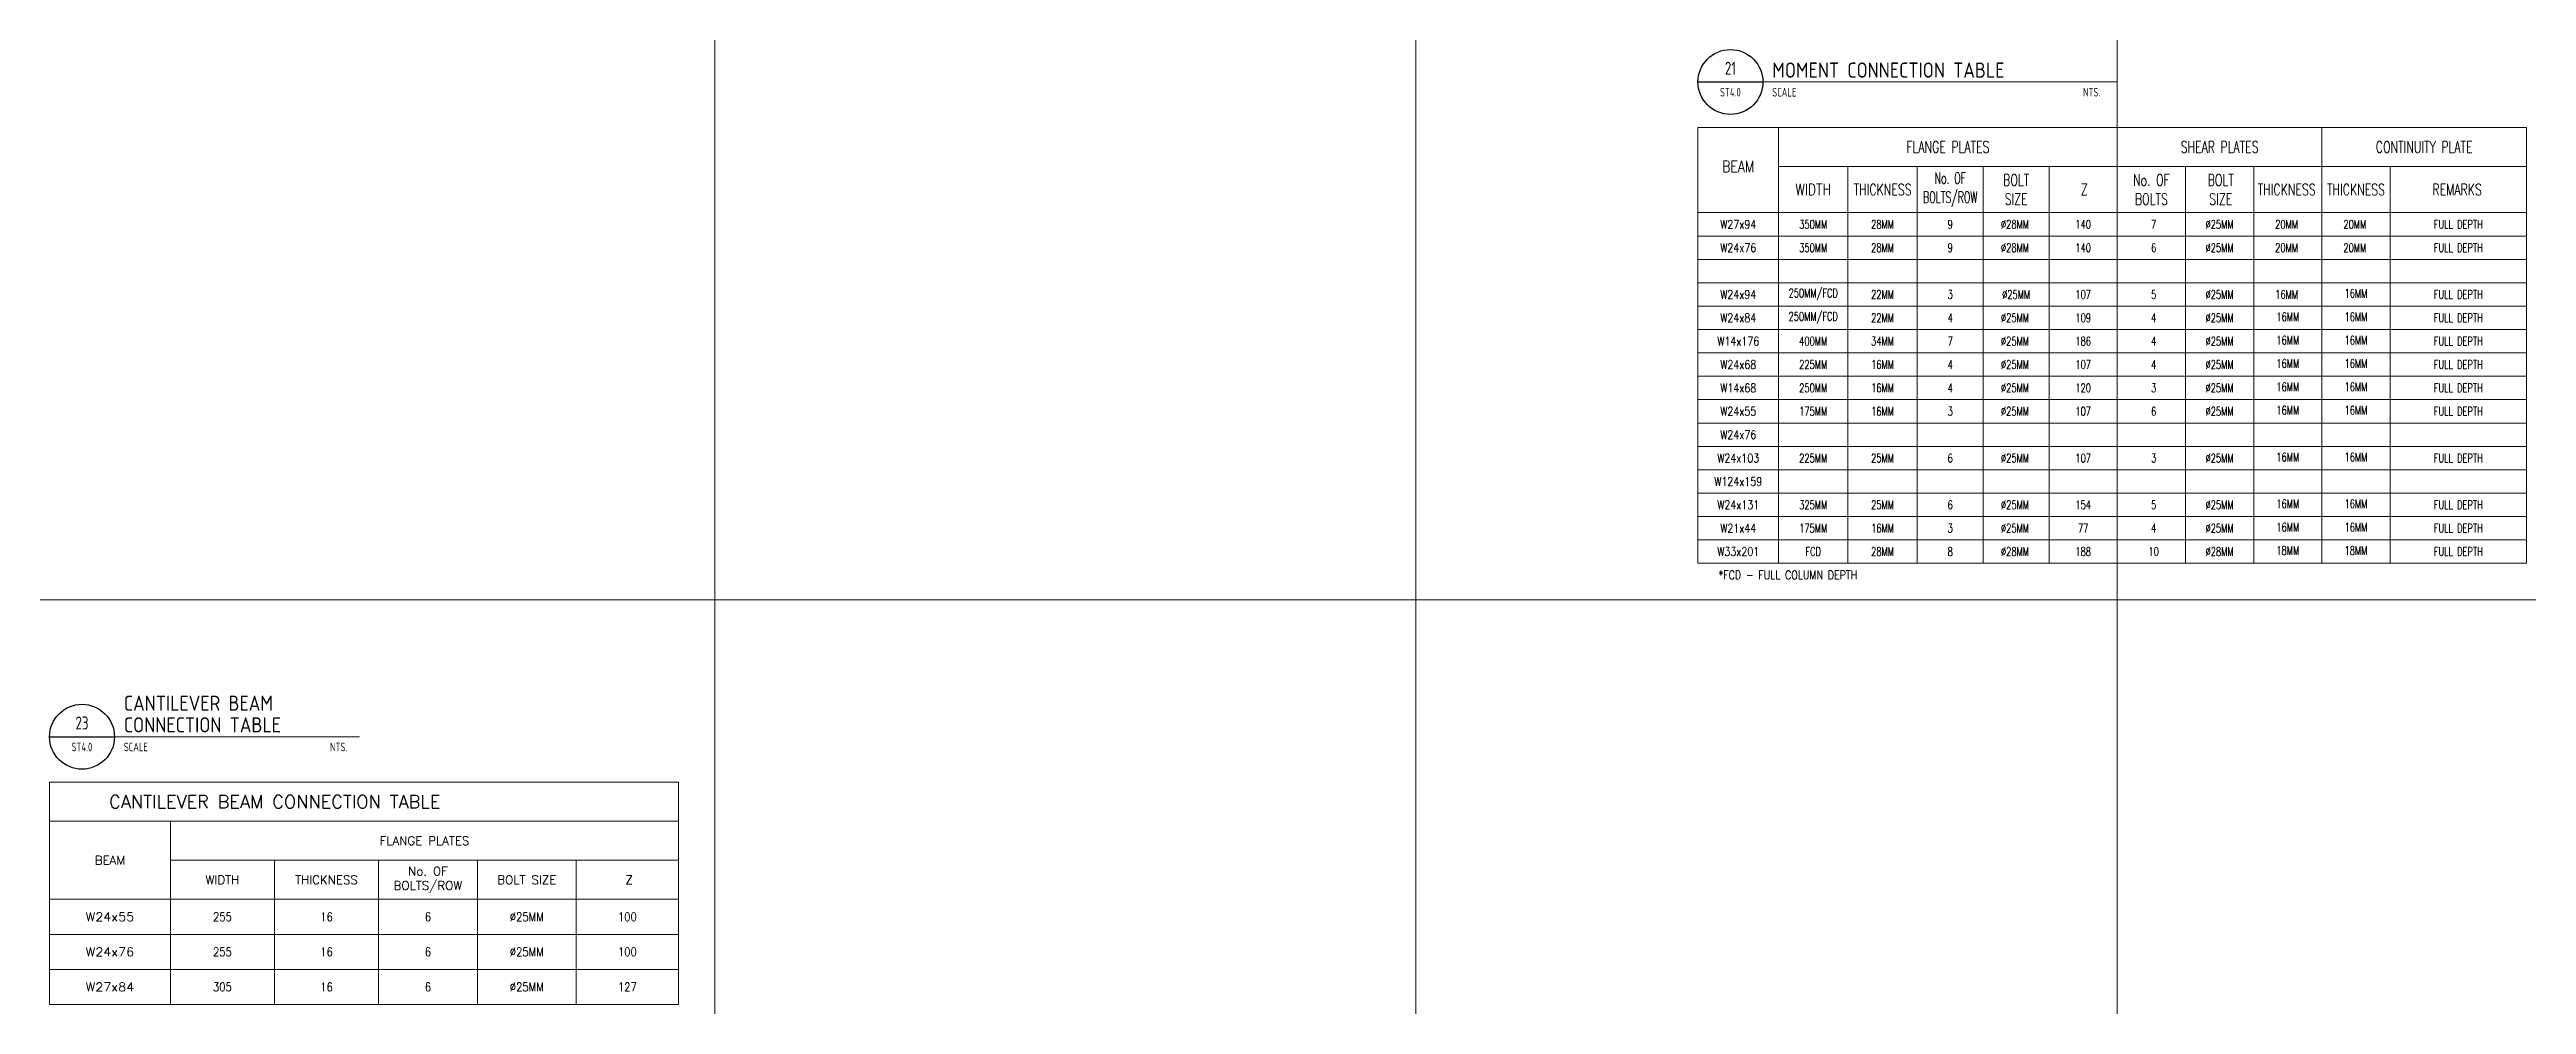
# Model space of a CAD drawing. Header units: millimetres. Extents: x 0 to 437400, y -4782 to 73710.
# Drawn here: x 235318 to 263926, y 2106 to 13137 of the extents above; entities that cross this region are included whole.
import ezdxf
from ezdxf.enums import TextEntityAlignment as Align

# ---------------------------------------------------------------- set-up
doc = ezdxf.new("R2010")
doc.units = ezdxf.units.MM
doc.header["$LTSCALE"] = 10
doc.header["$MEASUREMENT"] = 0
for name, color, linetype, lineweight in [('A_TEXT', 2, 'Continuous', 20), ('LINE', 3, 'Continuous', 9), ('P-TEXT', 2, 'Continuous', 20), ('S-Anno-Text', 52, 'Continuous', 15)]:
    doc.layers.add(name, color=color, linetype=linetype, lineweight=lineweight)
doc.layers.add('S-DETL-GRID', color=62, linetype='Continuous', lineweight=9, plot=False)
doc.layers.add('TARGET-MAIN', color=1, linetype='Continuous')
doc.styles.add('200', font='simplex.shx', dxfattribs={"width": 0.85, "height": 40})
doc.styles.add('ARCHITEXT', font='architxt.shx', dxfattribs={"width": 0.85})
doc.styles.add('TITLE', font='simplex', dxfattribs={"width": 1.5, "height": 4})

msp = doc.modelspace()

# ---------------------------------------------------------------- texts
at = {"layer": 'A_TEXT', "linetype": 'Continuous', "style": '200', "width": 0.85}
for s, p in [('255', (237314.5, 3118.7)), ('16', (238516.1, 3118.7)), ('6', (239687.9, 3118.7)), ('%%C25MM', (240829.9, 3118.7)), ('100', (241991.6, 3118.7)), ('255', (237314.5, 2713.7)), ('16', (238516.1, 2713.7)), ('6', (239687.9, 2713.7)), ('%%C25MM', (240829.9, 2713.7)), ('100', (241991.6, 2713.7)), ('305', (237314.5, 2308.7)), ('16', (238516.1, 2308.7)), ('6', (239687.9, 2308.7)), ('%%C25MM', (240829.9, 2308.7)), ('127', (241991.6, 2308.7))]:
    msp.add_text(s, height=100, dxfattribs=at).set_placement(p, align=Align.MIDDLE_CENTER)
at = {"layer": 'A_TEXT', "ltscale": 0.05, "char_height": 100, "width": 740.714, "attachment_point": 5, "style": '200'}
for s, insert in [('{\\W0.7;350MM}', (255688.1, 11117.9)), ('{\\W0.7;28MM}', (256489.1, 11117.9)), ('{\\W0.7;9}', (257270.3, 11117.9)), ('{\\W0.7;%%C28MM}', (258018.6, 11117.9)), ('{\\W0.7;140}', (258806.2, 11117.9)), ('{\\W0.7;7}', (259620.1, 11117.9)), ('{\\W0.7;%%C25MM}', (260381.4, 11117.9)), ('{\\W0.7;20MM}', (261155.9, 11117.9)), ('{\\W0.7;20MM}', (261943.6, 11117.9)), ('{\\W0.7;FULL DEPTH}', (263138.2, 11117.9)), ('{\\W0.7;350MM}', (255688.1, 10847.9)), ('{\\W0.7;28MM}', (256489.1, 10847.9)), ('{\\W0.7;9}', (257270.3, 10847.9)), ('{\\W0.7;%%C28MM}', (258018.6, 10847.9)), ('{\\W0.7;140}', (258806.2, 10847.9)), ('{\\W0.7;6}', (259620.1, 10847.9)), ('{\\W0.7;%%C25MM}', (260381.4, 10847.9)), ('{\\W0.7;20MM}', (261155.9, 10847.9)), ('{\\W0.7;20MM}', (261943.6, 10847.9)), ('{\\W0.7;FULL DEPTH}', (263138.2, 10847.9)), ('{\\W0.7;250MM/FCD}', (255688.1, 10307.9)), ('{\\W0.7;22MM}', (256489.1, 10307.9)), ('{\\W0.7;3}', (257270.3, 10307.9)), ('{\\W0.7;%%C25MM}', (258031.7, 10307.9)), ('{\\W0.7;107}', (258806.2, 10307.9)), ('{\\W0.7;5}', (259620.1, 10307.9)), ('{\\W0.7;%%C25MM}', (260381.4, 10307.9)), ('{\\W0.7;16MM}', (261155.9, 10307.9)), ('{\\W0.7;16MM}', (261956.7, 10320.1)), ('{\\W0.7;FULL DEPTH}', (263138.2, 10307.9)), ('{\\W0.7;250MM/FCD}', (255688.1, 10037.9)), ('{\\W0.7;22MM}', (256489.1, 10037.9)), ('{\\W0.7;4}', (257270.3, 10037.9)), ('{\\W0.7;%%C25MM}', (258018.6, 10037.9)), ('{\\W0.7;109}', (258806.2, 10037.9)), ('{\\W0.7;4}', (259620.1, 10037.9)), ('{\\W0.7;%%C25MM}', (260381.4, 10037.9)), ('{\\W0.7;16MM}', (261169.1, 10050.1)), ('{\\W0.7;16MM}', (261956.7, 10050.1)), ('{\\W0.7;FULL DEPTH}', (263138.2, 10037.9)), ('{\\W0.7;400MM}', (255688.1, 9767.9)), ('{\\W0.7;34MM}', (256489.1, 9767.9)), ('{\\W0.7;7}', (257270.3, 9767.9)), ('{\\W0.7;%%C25MM}', (258018.6, 9767.9)), ('{\\W0.7;186}', (258806.2, 9767.9)), ('{\\W0.7;4}', (259620.1, 9767.9)), ('{\\W0.7;%%C25MM}', (260381.4, 9767.9)), ('{\\W0.7;16MM}', (261169.1, 9780.1)), ('{\\W0.7;16MM}', (261956.7, 9780.1)), ('{\\W0.7;FULL DEPTH}', (263138.2, 9767.9)), ('{\\W0.7;225MM}', (255688.1, 9497.9)), ('{\\W0.7;16MM}', (256489.1, 9497.9)), ('{\\W0.7;4}', (257270.3, 9497.9)), ('{\\W0.7;%%C25MM}', (258018.6, 9497.9)), ('{\\W0.7;107}', (258806.2, 9497.9)), ('{\\W0.7;4}', (259620.1, 9497.9)), ('{\\W0.7;%%C25MM}', (260381.4, 9497.9)), ('{\\W0.7;16MM}', (261169.1, 9510.1)), ('{\\W0.7;16MM}', (261956.7, 9510.1)), ('{\\W0.7;FULL DEPTH}', (263138.2, 9497.9)), ('{\\W0.7;250MM}', (255688.1, 9227.9)), ('{\\W0.7;16MM}', (256489.1, 9227.9)), ('{\\W0.7;4}', (257270.3, 9227.9)), ('{\\W0.7;%%C25MM}', (258018.6, 9227.9)), ('{\\W0.7;120}', (258806.2, 9227.9)), ('{\\W0.7;3}', (259620.1, 9227.9)), ('{\\W0.7;%%C25MM}', (260381.4, 9227.9)), ('{\\W0.7;16MM}', (261169.1, 9240.1)), ('{\\W0.7;16MM}', (261956.7, 9240.1)), ('{\\W0.7;FULL DEPTH}', (263138.2, 9227.9)), ('{\\W0.7;175MM}', (255688.1, 8957.9)), ('{\\W0.7;16MM}', (256489.1, 8957.9)), ('{\\W0.7;3}', (257270.3, 8957.9)), ('{\\W0.7;%%C25MM}', (258018.6, 8957.9)), ('{\\W0.7;107}', (258806.2, 8957.9)), ('{\\W0.7;6}', (259620.1, 8957.9)), ('{\\W0.7;%%C25MM}', (260381.4, 8957.9)), ('{\\W0.7;16MM}', (261169.1, 8970.1)), ('{\\W0.7;16MM}', (261956.7, 8970.1)), ('{\\W0.7;FULL DEPTH}', (263138.2, 8957.9)), ('{\\W0.7;225MM}', (255688.1, 8417.9)), ('{\\W0.7;25MM}', (256489.1, 8417.9)), ('{\\W0.7;6}', (257270.3, 8417.9)), ('{\\W0.7;%%C25MM}', (258018.6, 8417.9)), ('{\\W0.7;107}', (258806.2, 8417.9)), ('{\\W0.7;3}', (259620.1, 8417.9)), ('{\\W0.7;%%C25MM}', (260381.4, 8417.9)), ('{\\W0.7;16MM}', (261169.1, 8430.1)), ('{\\W0.7;16MM}', (261956.7, 8430.1)), ('{\\W0.7;FULL DEPTH}', (263138.2, 8417.9)), ('{\\W0.7;325MM}', (255688.1, 7877.9)), ('{\\W0.7;25MM}', (256489.1, 7877.9)), ('{\\W0.7;6}', (257270.3, 7877.9)), ('{\\W0.7;%%C25MM}', (258018.6, 7877.9)), ('{\\W0.7;154}', (258806.2, 7877.9)), ('{\\W0.7;5}', (259620.1, 7877.9)), ('{\\W0.7;%%C25MM}', (260381.4, 7877.9)), ('{\\W0.7;16MM}', (261169.1, 7890.1)), ('{\\W0.7;16MM}', (261956.7, 7890.1)), ('{\\W0.7;FULL DEPTH}', (263138.2, 7877.9)), ('{\\W0.7;175MM}', (255688.1, 7607.9)), ('{\\W0.7;16MM}', (256489.1, 7607.9)), ('{\\W0.7;3}', (257270.3, 7607.9)), ('{\\W0.7;%%C25MM}', (258018.6, 7607.9)), ('{\\W0.7;77}', (258806.2, 7607.9)), ('{\\W0.7;4}', (259620.1, 7607.9)), ('{\\W0.7;%%C25MM}', (260381.4, 7607.9)), ('{\\W0.7;16MM}', (261169.1, 7620.1)), ('{\\W0.7;16MM}', (261956.7, 7620.1)), ('{\\W0.7;FULL DEPTH}', (263138.2, 7607.9)), ('{\\W0.7;FCD}', (255688.1, 7337.9)), ('{\\W0.7;28MM}', (256489.1, 7337.9)), ('{\\W0.7;8}', (257270.3, 7337.9)), ('{\\W0.7;%%C28MM}', (258018.6, 7337.9)), ('{\\W0.7;188}', (258806.2, 7337.9)), ('{\\W0.7;10}', (259620.1, 7337.9)), ('{\\W0.7;%%C28MM}', (260381.4, 7337.9)), ('{\\W0.7;18MM}', (261169.1, 7350.1)), ('{\\W0.7;18MM}', (261956.7, 7350.1)), ('{\\W0.7;FULL DEPTH}', (263138.2, 7337.9))]:
    msp.add_mtext(s, dxfattribs=dict(at, insert=insert))
at = {"layer": 'P-TEXT', "color": 3, "style": 'TITLE', "width": 1.078741}
for s, p in [('W24x55', (236015.7, 3118.7)), ('W24x76', (236015.7, 2713.7)), ('W27x84', (236015.7, 2308.7))]:
    msp.add_text(s, height=100, dxfattribs=at).set_placement(p, align=Align.MIDDLE_CENTER)
at = {"layer": 'P-TEXT', "color": 3, "attachment_point": 5, "style": 'TITLE'}
for s, width, insert, char_height in [('\\pxqc;{\\W0.7;FLANGE PLATES}', 3173.585, (257243.8, 12011.7), 132), ('\\pxqc;{\\W0.7;SHEAR PLATES}', 3173.585, (260381.4, 12011.7), 132), ('\\pxqc;{\\W0.7;CONTINUITY PLATE}', 3173.585, (262744.3, 12011.7), 132), ('\\pxqc;{\\W0.8;BEAM}', 3173.585, (254822.2, 11786.2), 132), ('\\pxqc;{\\W0.8;WIDTH}', 3173.585, (255688.1, 11519.6), 132), ('\\pxqc;{\\W0.7;THICKNESS}', 3173.585, (256489.1, 11519.6), 132), ('\\pxsm1,qc;{\\W0.6;No. OF\\PBOLTS/ROW}', 3173.585, (257270.3, 11519.6), 132), ('\\pxqc;{\\W0.7;BOLT\\PSIZE}', 3173.585, (258031.7, 11519.6), 132), ('\\pxqc;{\\W0.7;Z}', 3173.585, (258819.3, 11519.6), 132), ('\\pxqc;{\\W0.7;No. OF\\PBOLTS}', 3173.585, (259593.8, 11519.6), 132), ('\\pxqc;{\\W0.7;BOLT\\PSIZE}', 3173.585, (260394.6, 11519.6), 132), ('\\pxqc;{\\W0.7;THICKNESS}', 3173.585, (261155.9, 11519.6), 132), ('\\pxqc;{\\W0.7;THICKNESS}', 3173.585, (261956.7, 11519.6), 132), ('\\pxqc;{\\W0.7;REMARKS}', 3173.585, (263125, 11519.6), 132), ('\\pxqc;{\\W1;CANTILEVER BEAM CONNECTION TABLE}', 7992.901, (237919.2, 4448.4), 150), ('\\pxqc;{\\W1;FLANGE PLATES}', 3173.585, (239648.1, 3997.5), 100), ('\\pxqc;{\\W1;BEAM}', 3173.585, (236015.7, 3772.1), 100), ('\\pxqc;{\\W1;WIDTH}', 3173.585, (237314.5, 3546.6), 100), ('\\pxqc;{\\W1;THICKNESS}', 3173.585, (238516.1, 3546.6), 100), ('\\pxqc;{\\W1;No. OF\\PBOLTS/ROW}', 3173.585, (239687.9, 3546.6), 100), ('\\pxqc;{\\W1;BOLT SIZE}', 3173.585, (240829.9, 3546.6), 100), ('\\pxqc;{\\W1;Z}', 3173.585, (242011.3, 3546.6), 100)]:
    msp.add_mtext_dynamic_manual_height_columns(s, width=width, gutter_width=400, heights=[0], dxfattribs=dict(at, insert=insert, char_height=char_height))
at = {"layer": 'P-TEXT', "color": 3, "ltscale": 0.05, "char_height": 100, "attachment_point": 2, "style": 'TITLE'}
for s, insert, width in [('{\\W0.8;W27x94}', (254822.2, 11167.9), 544.508), ('{\\W0.8;W24x76}', (254822.2, 10897.9), 544.508), ('{\\W0.8;W24x94}', (254822.2, 10357.9), 544.508), ('{\\W0.8;W24x84}', (254822.2, 10087.9), 544.508), ('{\\W0.8;W14x176}', (254822.2, 9817.9), 544.508), ('{\\W0.8;W24x68}', (254822.2, 9547.9), 544.508), ('{\\W0.8;W14x68}', (254822.2, 9277.9), 544.508), ('{\\W0.8;W24x55}', (254822.2, 9007.9), 544.508), ('{\\W0.8;W24x76}', (254822.2, 8737.9), 544.508), ('{\\W0.8;W24x103}', (254822.2, 8467.9), 544.508), ('{\\W0.8;W124x159}', (254822.2, 8197.9), 544.508), ('{\\W0.8;W24x131}', (254822.2, 7927.9), 544.508), ('{\\W0.8;W21x44}', (254822.2, 7657.9), 544.508), ('{\\W0.8;W33x201}', (254822.2, 7387.9), 544.508), ('{\\W0.8;*FCD - FULL COLUMN DEPTH}', (255395.2, 7117.9), 6354.368)]:
    msp.add_mtext(s, dxfattribs=dict(at, insert=insert, width=width))

# ---------------------------------------------------------------- blocks, each defined once
blk = doc.blocks.new('TARGET-DWGLABEL')
at = {"layer": 'TARGET-MAIN'}
blk.add_line((-7.5, 0), (7.5, 0), dxfattribs=at)
blk.add_circle((0, 0), 7.5, dxfattribs=at)
at = {"layer": 'TARGET-MAIN', "color": 2, "style": 'ARCHITEXT', "width": 0.85}
blk.add_text('SCALE', height=2, dxfattribs=at).set_placement((9.66, -2.36), align=Align.MIDDLE_LEFT)
at = {"layer": 'TARGET-MAIN', "color": 6, "style": 'ARCHITEXT', "width": 0.85}
blk.add_attdef('DRAWING_TITLE', text='', height=5, dxfattribs=at).set_placement((9.08, 4.41), align=Align.MIDDLE_LEFT)
at = {"layer": 'TARGET-MAIN', "color": 4, "style": 'ARCHITEXT', "width": 0.85}
blk.add_attdef('DWG_NO.', text='', height=3, dxfattribs=at).set_placement((0, 3.17), align=Align.MIDDLE_CENTER)
at = {"layer": 'TARGET-MAIN', "color": 3, "style": 'ARCHITEXT', "width": 0.85}
blk.add_attdef('SHT_NO.', text='', height=2, dxfattribs=at).set_placement((-0.02, -2.36), align=Align.MIDDLE_CENTER)
at = {"layer": 'TARGET-MAIN', "color": 2, "style": 'ARCHITEXT', "width": 0.85}
blk.add_attdef('SCALE', text='', height=2, dxfattribs=at).set_placement((69.6, -2.36), align=Align.MIDDLE_RIGHT)

# ---------------------------------------------------------------- linework, layer by layer
at = {"layer": 'LINE', "color": 7}
for p, q in [((263925.8, 11252.9), (254356.8, 11252.9)), ((235982, 4673.8), (235317.6, 4673.8)), ((235317.6, 4222.9), (242582.4, 4222.9)), ((242582.4, 3321.2), (235317.6, 3321.2))]:
    msp.add_line(p, q, dxfattribs=at)
for points in [[(254356.8, 7202.9), (263925.8, 7202.9), (263925.8, 12237.1), (254356.8, 12237.1)], [(235317.6, 2106.2), (242582.4, 2106.2), (242582.4, 4673.8), (235317.6, 4673.8)]]:
    msp.add_lwpolyline(points, close=True, dxfattribs=at)
at = {"layer": 'P-TEXT', "color": 1}
for p, q in [((255287.6, 7202.9), (255287.6, 12237.1)), ((259200, 7202.9), (259200, 12237.1)), ((261562.9, 7202.9), (261562.9, 12237.1)), ((263925.8, 11786.2), (255287.6, 11786.2)), ((256088.6, 7202.9), (256088.6, 11786.2)), ((256889.6, 7202.9), (256889.6, 11786.2)), ((257651, 7202.9), (257651, 11786.2)), ((258412.4, 7202.9), (258412.4, 11786.2)), ((259987.6, 7202.9), (259987.6, 11786.2)), ((260775.3, 7202.9), (260775.3, 11786.2)), ((262350.5, 7202.9), (262350.5, 11786.2)), ((263925.8, 10982.9), (254356.8, 10982.9)), ((263925.8, 10712.9), (254356.8, 10712.9)), ((263925.8, 10442.9), (254356.8, 10442.9)), ((263925.8, 10172.9), (254356.8, 10172.9)), ((263925.8, 9902.9), (254356.8, 9902.9)), ((263925.8, 9632.9), (254356.8, 9632.9)), ((263925.8, 9362.9), (254356.8, 9362.9)), ((263925.8, 9092.9), (254356.8, 9092.9)), ((263925.8, 8822.9), (254356.8, 8822.9)), ((263925.8, 8552.9), (254356.8, 8552.9)), ((263925.8, 8282.9), (254356.8, 8282.9)), ((263925.8, 8012.9), (254356.8, 8012.9)), ((263925.8, 7742.9), (254356.8, 7742.9)), ((263925.8, 7472.9), (254356.8, 7472.9)), ((236713.8, 2106.2), (236713.8, 4222.9)), ((242582.4, 3772.1), (236713.8, 3772.1)), ((237915.3, 2106.2), (237915.3, 3772.1)), ((239116.8, 2106.2), (239116.8, 3772.1)), ((240258.9, 2106.2), (240258.9, 3772.1)), ((241400.9, 2106.2), (241400.9, 3772.1)), ((242582.4, 2916.2), (235317.6, 2916.2)), ((242582.4, 2511.2), (235317.6, 2511.2))]:
    msp.add_line(p, q, dxfattribs=at)
at = {"layer": 'S-Anno-Text', "color": 1}
for p, q in [((254356.8, 12762.1), (259201.7, 12762.1)), ((235317.6, 5198.8), (238897.7, 5198.8))]:
    msp.add_line(p, q, dxfattribs=at)
at = {"layer": 'S-DETL-GRID'}
for p, q in [((243000, 33900), (243000, 0)), ((251100, 33900), (251100, 0)), ((259200, 33900), (259200, 0)), ((267300, 6780), (218700, 6780))]:
    msp.add_line(p, q, dxfattribs=at)

# ---------------------------------------------------------------- block references
at = {"layer": 'TARGET-MAIN', "color": 1}
ref = msp.add_blockref('TARGET-DWGLABEL', (254731.8, 12762.1), dxfattribs=dict(at, xscale=50, yscale=50, zscale=50))
ref.add_attrib('DWG_NO.', '21', dxfattribs={"color": 5, "height": 150, "style": 'ARCHITEXT', "width": 0.85}).set_placement((254731.8, 12920.8), align=Align.MIDDLE_CENTER)
ref.add_attrib('SHT_NO.', 'ST4.0', dxfattribs={"color": 2, "height": 100, "style": 'ARCHITEXT', "width": 0.85}).set_placement((254731.1, 12644.3), align=Align.MIDDLE_CENTER)
ref.add_attrib('DRAWING_TITLE', 'MOMENT CONNECTION TABLE', dxfattribs={"color": 5, "height": 175, "style": 'ARCHITEXT'}).set_placement((255214.8, 12899.6), align=Align.MIDDLE_LEFT)
ref.add_attrib('SCALE', 'NTS.', dxfattribs={"color": 2, "height": 100, "style": 'ARCHITEXT', "width": 0.85}).set_placement((259002.4, 12644.3), align=Align.MIDDLE_RIGHT)
ref = msp.add_blockref('TARGET-DWGLABEL', (235692.6, 5198.8), dxfattribs=dict(at, xscale=50, yscale=50, zscale=50))
ref.add_attrib('DWG_NO.', '23', dxfattribs={"color": 5, "height": 150, "style": 'ARCHITEXT', "width": 0.85}).set_placement((235692.6, 5357.5), align=Align.MIDDLE_CENTER)
ref.add_attrib('SHT_NO.', 'ST4.0', dxfattribs={"color": 2, "height": 100, "style": 'ARCHITEXT', "width": 0.85}).set_placement((235691.9, 5081), align=Align.MIDDLE_CENTER)
ref.add_attrib('DRAWING_TITLE', 'CANTILEVER BEAM', dxfattribs={"color": 5, "height": 175, "style": 'ARCHITEXT'}).set_placement((236175.6, 5586.3), align=Align.MIDDLE_LEFT)
ref.add_attrib('DRAWING_TITLE', 'CONNECTION TABLE', dxfattribs={"color": 5, "height": 175, "style": 'ARCHITEXT'}).set_placement((236175.6, 5336.3), align=Align.MIDDLE_LEFT)
ref.add_attrib('SCALE', 'NTS.', dxfattribs={"color": 2, "height": 100, "style": 'ARCHITEXT', "width": 0.85}).set_placement((238756, 5081), align=Align.MIDDLE_RIGHT)

msp.set_redraw_order([(e.dxf.handle, doc.entitydb.next_handle()) for e in msp.query("TEXT MTEXT ATTDEF DIMENSION ARC_DIMENSION")])  # texts and dimensions are drawn at this point

doc.saveas('drawing.dxf')
